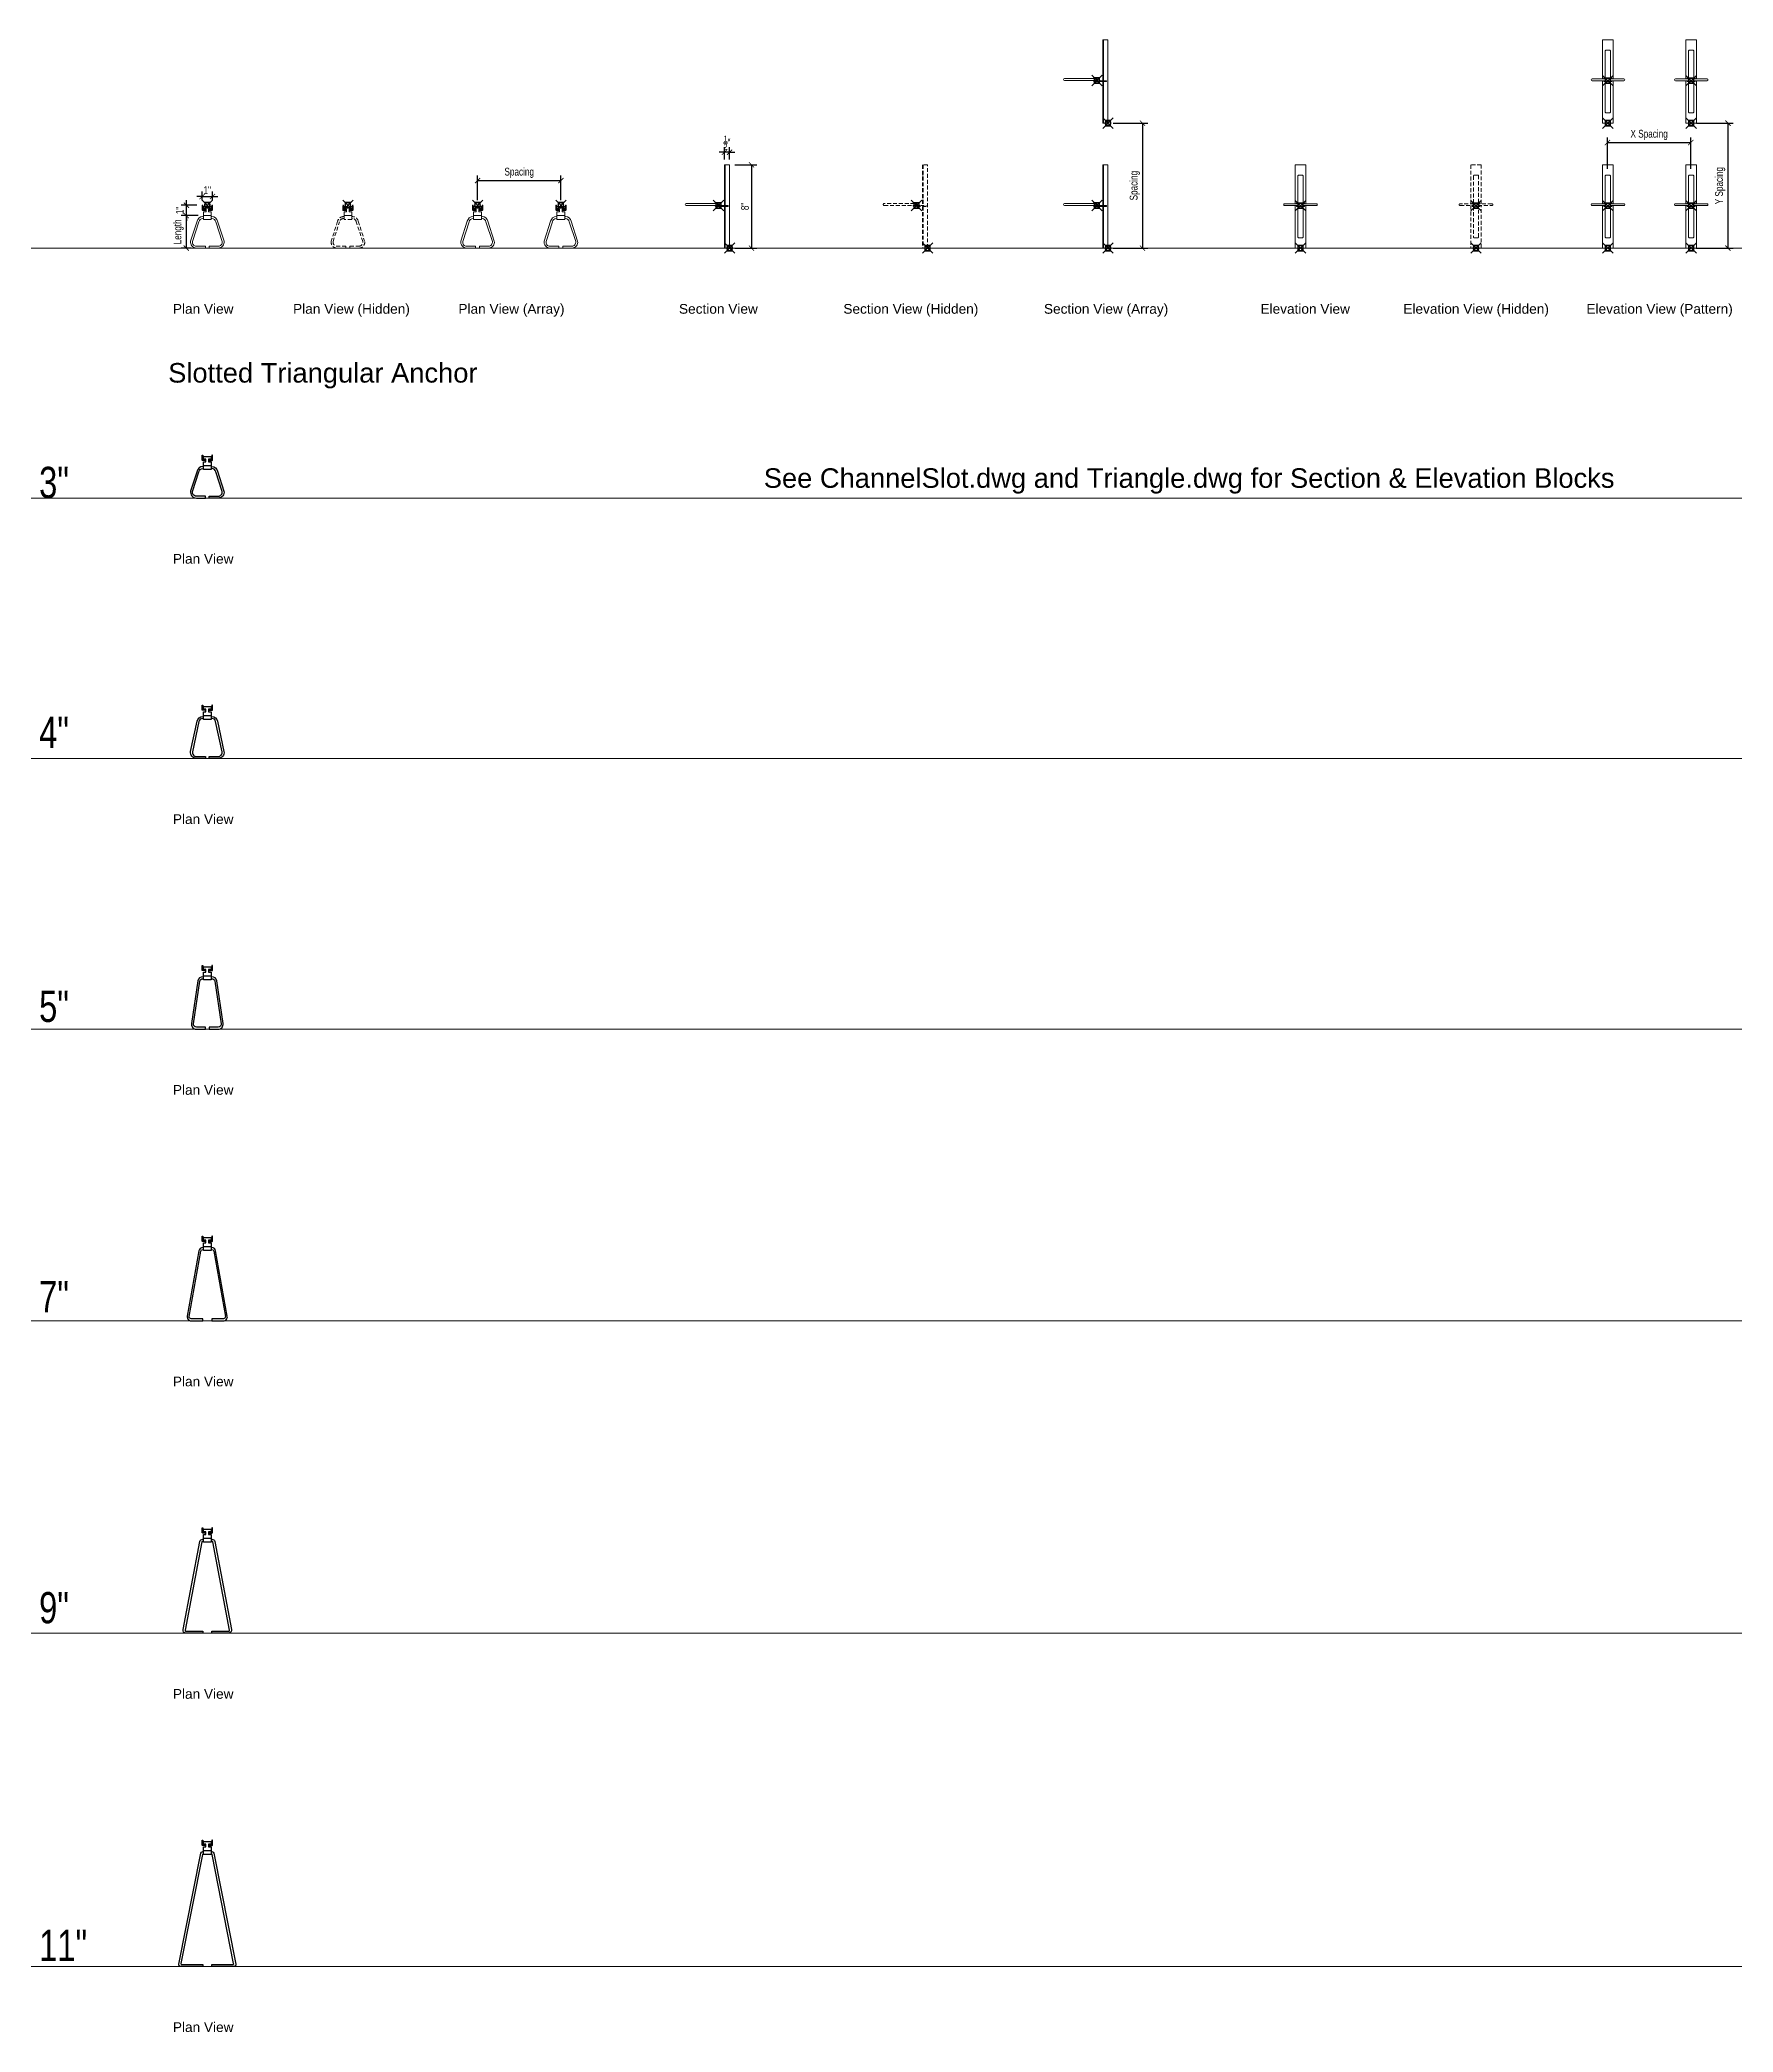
# Model space of a CAD drawing. Header units: inches. Extents: x -9 to 154, y -171 to 20.
import ezdxf
from ezdxf.enums import TextEntityAlignment as Align

# ---------------------------------------------------------------- set-up
doc = ezdxf.new("R2010")
doc.units = ezdxf.units.IN
doc.header["$LTSCALE"] = 48
doc.header["$MEASUREMENT"] = 0
doc.header["$PDMODE"] = 99
doc.header["$PDSIZE"] = 0.5
doc.linetypes.add('HIDDEN2', pattern=[0.1875, 0.125, -0.0625])
doc.linetypes.add('PHANTOM2', pattern=[1.25, 0.625, -0.125, 0.125, -0.125, 0.125, -0.125])
for name, color, linetype, lineweight in [('A-Anno-Dims', 211, 'Continuous', 25), ('A-Detl-Fine', 90, 'Continuous', 18), ('G-Anno-Ttlb', 213, 'Continuous', 50)]:
    doc.layers.add(name, color=color, linetype=linetype, lineweight=lineweight)
doc.layers.add('G-Anno-Nplt', color=140, linetype='PHANTOM2', lineweight=18, plot=False)
doc.styles.add('Arch-Dim', font='arial.ttf', dxfattribs={"width": 0.75})
doc.styles.add('RomanS', font='romans.shx')
doc.dimstyles.new('Aec-Arch-I-96', dxfattribs={"dimscale": 96, "dimtxt": 0.09375, "dimasz": 0.0625, "dimexe": 0.0625, "dimexo": 0.0625, "dimgap": 0.03125, "dimtad": 1, "dimdec": 4, "dimzin": 3, "dimdsep": 46, "dimlunit": 4, "dimtxsty": 'Arch-Dim', "dimblk": 'ARCHTICK', "dimcen": 0.09375, "dimazin": 2, "dimtfac": 0.75, "dimtdec": 4, "dimtix": 1, "dimtmove": 2, "dimatfit": 2, "dimfxl": 1, "dimtolj": 1, "dimtzin": 0, "dimarcsym": 0})

msp = doc.modelspace()

# ---------------------------------------------------------------- texts
at = {"layer": 'A-Anno-Dims', "style": 'Arch-Dim', "width": 0.75}
for s, p in [('3"', (-8.66536, -24)), ('4"', (-8.66536, -48)), ('5"', (-8.66536, -74.31001)), ('7"', (-8.66536, -102.18146)), ('9"', (-8.66536, -132.05291)), ('11"', (-8.66536, -164.48579))]:
    msp.add_text(s, height=3, dxfattribs=at).set_placement(p)

# ---------------------------------------------------------------- blocks, each defined once
blk = doc.blocks.new('Anno_Title_T2')
at = {"color": 0, "linetype": 'ByBlock', "lineweight": -2, "style": 'RomanS'}
blk.add_attdef('TITLE', (0, 0.5), '', height=1.25, dxfattribs=at)
blk.add_attdef('SCALE', text='', height=0.75, dxfattribs=at).set_placement((0, -0.5), align=Align.TOP_LEFT)
blk = doc.blocks.new('_ArchTick')
at = {"color": 0, "linetype": 'ByBlock', "const_width": 0.15}
blk.add_lwpolyline([(-0.5, -0.5), (0.5, 0.5)], dxfattribs=at)
blk = doc.blocks.new('*D10')
at = {"layer": 'A-Anno-Dims', "color": 8, "lineweight": -2, "transparency": 16777216}
for p, q in [((6.61, 3.12), (4.97, 3.12)), ((5.47, 0), (5.47, 3.12)), ((5.93, 0), (4.97, 0))]:
    blk.add_line(p, q, dxfattribs=at)
at = {"layer": 'DEFPOINTS', "color": 0, "transparency": 16777216}
for p in [(5.47, 3.12), (7.11, 3.12), (6.43, 0)]:
    blk.add_point(p, dxfattribs=at)
at = {"layer": 'A-Anno-Dims', "color": 8, "lineweight": -2, "transparency": 16777216, "xscale": 0.5, "yscale": 0.5, "zscale": 0.5}
for p, rotation in [((5.47, 3.12), 90), ((5.47, 0), 270)]:
    blk.add_blockref('_ArchTick', p, dxfattribs=dict(at, rotation=rotation))
at = {"layer": 'A-Anno-Dims', "color": 0, "transparency": 16777216, "insert": (4.73, 1.56), "char_height": 0.75, "attachment_point": 5, "rotation": 90, "style": 'Arch-Dim'}
blk.add_mtext('\\A1;Length', dxfattribs=at)
blk = doc.blocks.new('_Open90')
at = {"color": 0, "linetype": 'ByBlock', "lineweight": -2}
for p, q in [((0, 0), (-1, 0)), ((-0.5, 0.5), (0, 0)), ((0, 0), (-0.5, -0.5))]:
    blk.add_line(p, q, dxfattribs=at)
blk = doc.blocks.new('*D4')
at = {"layer": 'A-Anno-Dims', "color": 8, "lineweight": -2, "transparency": 16777216}
for p, q in [((33.43, 4.62), (33.43, 6.98)), ((33.43, 6.48), (41.43, 6.48)), ((41.43, 4.62), (41.43, 6.98))]:
    blk.add_line(p, q, dxfattribs=at)
at = {"layer": 'DEFPOINTS', "color": 0, "transparency": 16777216}
for p in [(41.43, 6.48), (33.43, 4.12), (41.43, 4.12)]:
    blk.add_point(p, dxfattribs=at)
at = {"layer": 'A-Anno-Dims', "color": 8, "lineweight": -2, "transparency": 16777216, "xscale": 0.5, "yscale": 0.5, "zscale": 0.5, "rotation": 180}
blk.add_blockref('_ArchTick', (33.43, 6.48), dxfattribs=at)
at = {"layer": 'A-Anno-Dims', "color": 8, "lineweight": -2, "transparency": 16777216, "xscale": 0.5, "yscale": 0.5, "zscale": 0.5}
blk.add_blockref('_ArchTick', (41.43, 6.48), dxfattribs=at)
at = {"layer": 'A-Anno-Dims', "color": 0, "transparency": 16777216, "insert": (37.43, 7.23), "char_height": 0.75, "attachment_point": 5, "style": 'Arch-Dim'}
blk.add_mtext('\\A1;Spacing', dxfattribs=at)
blk = doc.blocks.new('*D5')
at = {"layer": 'A-Anno-Dims', "color": 8, "lineweight": -2, "transparency": 16777216}
for p, q in [((94.45, 12), (97.77, 12)), ((97.27, 12), (97.27, 0)), ((94.45, 0), (97.77, 0))]:
    blk.add_line(p, q, dxfattribs=at)
at = {"layer": 'DEFPOINTS', "color": 0, "transparency": 16777216}
for p in [(93.95, 12), (93.95, 0), (97.27, 0)]:
    blk.add_point(p, dxfattribs=at)
at = {"layer": 'A-Anno-Dims', "color": 8, "lineweight": -2, "transparency": 16777216, "xscale": 0.5, "yscale": 0.5, "zscale": 0.5}
for p, rotation in [((97.27, 12), 90), ((97.27, 0), 270)]:
    blk.add_blockref('_ArchTick', p, dxfattribs=dict(at, rotation=rotation))
at = {"layer": 'A-Anno-Dims', "color": 0, "transparency": 16777216, "insert": (96.53, 6), "char_height": 0.75, "attachment_point": 5, "rotation": 90, "style": 'Arch-Dim'}
blk.add_mtext('\\A1;Spacing', dxfattribs=at)
blk = doc.blocks.new('*D6')
at = {"layer": 'A-Anno-Dims', "color": 8, "lineweight": -2, "transparency": 16777216}
for p, q in [((141.91, 7.6), (141.91, 10.63)), ((141.91, 10.13), (149.91, 10.13)), ((149.91, 7.6), (149.91, 10.63))]:
    blk.add_line(p, q, dxfattribs=at)
at = {"layer": 'DEFPOINTS', "color": 0, "transparency": 16777216}
for p in [(149.91, 10.13), (141.91, 7.1), (149.91, 7.1)]:
    blk.add_point(p, dxfattribs=at)
at = {"layer": 'A-Anno-Dims', "color": 8, "lineweight": -2, "transparency": 16777216, "xscale": 0.5, "yscale": 0.5, "zscale": 0.5, "rotation": 180}
blk.add_blockref('_ArchTick', (141.91, 10.13), dxfattribs=at)
at = {"layer": 'A-Anno-Dims', "color": 8, "lineweight": -2, "transparency": 16777216, "xscale": 0.5, "yscale": 0.5, "zscale": 0.5}
blk.add_blockref('_ArchTick', (149.91, 10.13), dxfattribs=at)
at = {"layer": 'A-Anno-Dims', "color": 0, "transparency": 16777216, "insert": (145.91, 10.87), "char_height": 0.75, "attachment_point": 5, "style": 'Arch-Dim'}
blk.add_mtext('\\A1;X Spacing', dxfattribs=at)
blk = doc.blocks.new('*D7')
at = {"layer": 'A-Anno-Dims', "color": 8, "lineweight": -2, "transparency": 16777216}
for p, q in [((150.45, 12), (153.98, 12)), ((153.48, 12), (153.48, 0)), ((150.41, 0), (153.98, 0))]:
    blk.add_line(p, q, dxfattribs=at)
at = {"layer": 'DEFPOINTS', "color": 0, "transparency": 16777216}
for p in [(149.95, 12), (149.91, 0), (153.48, 0)]:
    blk.add_point(p, dxfattribs=at)
at = {"layer": 'A-Anno-Dims', "color": 8, "lineweight": -2, "transparency": 16777216, "xscale": 0.5, "yscale": 0.5, "zscale": 0.5}
for p, rotation in [((153.48, 12), 90), ((153.48, 0), 270)]:
    blk.add_blockref('_ArchTick', p, dxfattribs=dict(at, rotation=rotation))
at = {"layer": 'A-Anno-Dims', "color": 0, "transparency": 16777216, "insert": (152.73, 6), "char_height": 0.75, "attachment_point": 5, "rotation": 90, "style": 'Arch-Dim'}
blk.add_mtext('\\A1;Y Spacing', dxfattribs=at)
blk = doc.blocks.new('*D8')
at = {"layer": 'A-Anno-Dims', "color": 8, "lineweight": -2, "transparency": 16777216}
for p, q in [((6.48, 4.12), (4.97, 4.12)), ((5.47, 4.12), (5.47, 4.62)), ((5.47, 3.12), (5.47, 4.12)), ((6.61, 3.12), (4.97, 3.12)), ((5.47, 3.12), (5.47, 2.62))]:
    blk.add_line(p, q, dxfattribs=at)
at = {"layer": 'DEFPOINTS', "color": 0, "transparency": 16777216}
for p in [(5.47, 4.12), (6.98, 4.12), (7.11, 3.12)]:
    blk.add_point(p, dxfattribs=at)
at = {"layer": 'A-Anno-Dims', "color": 8, "lineweight": -2, "transparency": 16777216, "xscale": 0.5, "yscale": 0.5, "zscale": 0.5}
for p, rotation in [((5.47, 4.12), 270), ((5.47, 3.12), 90)]:
    blk.add_blockref('_ArchTick', p, dxfattribs=dict(at, rotation=rotation))
at = {"layer": 'A-Anno-Dims', "color": 0, "transparency": 16777216, "insert": (4.84, 3.62), "char_height": 0.75, "attachment_point": 5, "rotation": 90, "style": 'Arch-Dim'}
blk.add_mtext('\\A1;1"', dxfattribs=at)
blk = doc.blocks.new('*D9')
at = {"layer": 'A-Anno-Dims', "color": 8, "lineweight": -2, "transparency": 16777216}
for p, q in [((6.98, 4.95), (6.48, 4.95)), ((6.98, 4.62), (6.98, 5.45)), ((6.98, 4.95), (7.98, 4.95)), ((7.98, 4.62), (7.98, 5.45)), ((7.98, 4.95), (8.48, 4.95))]:
    blk.add_line(p, q, dxfattribs=at)
at = {"layer": 'DEFPOINTS', "color": 0, "transparency": 16777216}
for p in [(6.98, 4.12), (7.98, 4.95), (7.98, 4.12)]:
    blk.add_point(p, dxfattribs=at)
at = {"layer": 'A-Anno-Dims', "color": 8, "lineweight": -2, "transparency": 16777216, "xscale": 0.5, "yscale": 0.5, "zscale": 0.5}
blk.add_blockref('_ArchTick', (6.98, 4.95), dxfattribs=at)
at = {"layer": 'A-Anno-Dims', "color": 8, "lineweight": -2, "transparency": 16777216, "xscale": 0.5, "yscale": 0.5, "zscale": 0.5, "rotation": 180}
blk.add_blockref('_ArchTick', (7.98, 4.95), dxfattribs=at)
at = {"layer": 'A-Anno-Dims', "color": 0, "transparency": 16777216, "insert": (7.48, 5.57), "char_height": 0.75, "attachment_point": 5, "style": 'Arch-Dim'}
blk.add_mtext('\\A1;1"', dxfattribs=at)
blk = doc.blocks.new('*D11')
at = {"layer": 'A-Anno-Dims', "color": 8, "lineweight": -2, "transparency": 16777216}
for p, q in [((57.13, 8.5), (57.13, 9.71)), ((57.63, 8.5), (57.63, 9.71)), ((57.13, 9.21), (56.63, 9.21)), ((57.63, 9.21), (57.13, 9.21)), ((57.63, 9.21), (58.13, 9.21))]:
    blk.add_line(p, q, dxfattribs=at)
at = {"layer": 'DEFPOINTS', "color": 0, "transparency": 16777216}
for p in [(57.13, 9.21), (57.13, 8), (57.63, 8)]:
    blk.add_point(p, dxfattribs=at)
at = {"layer": 'A-Anno-Dims', "color": 8, "lineweight": -2, "transparency": 16777216, "xscale": 0.5, "yscale": 0.5, "zscale": 0.5}
blk.add_blockref('_ArchTick', (57.13, 9.21), dxfattribs=at)
at = {"layer": 'A-Anno-Dims', "color": 8, "lineweight": -2, "transparency": 16777216, "xscale": 0.5, "yscale": 0.5, "zscale": 0.5, "rotation": 180}
blk.add_blockref('_ArchTick', (57.63, 9.21), dxfattribs=at)
at = {"layer": 'A-Anno-Dims', "color": 0, "transparency": 16777216, "insert": (57.38, 10.12), "char_height": 0.75, "attachment_point": 5, "style": 'Arch-Dim'}
blk.add_mtext('\\A1;{\\H0.750000x;\\S1/2;}"', dxfattribs=at)
blk = doc.blocks.new('*D12')
at = {"layer": 'A-Anno-Dims', "color": 8, "lineweight": -2, "transparency": 16777216}
for p, q in [((58.13, 8), (60.23, 8)), ((59.73, 8), (59.73, 0)), ((58.13, 0), (60.23, 0))]:
    blk.add_line(p, q, dxfattribs=at)
at = {"layer": 'DEFPOINTS', "color": 0, "transparency": 16777216}
for p in [(57.63, 8), (57.63, 0), (59.73, 0)]:
    blk.add_point(p, dxfattribs=at)
at = {"layer": 'A-Anno-Dims', "color": 8, "lineweight": -2, "transparency": 16777216, "xscale": 0.5, "yscale": 0.5, "zscale": 0.5}
for p, rotation in [((59.73, 8), 90), ((59.73, 0), 270)]:
    blk.add_blockref('_ArchTick', p, dxfattribs=dict(at, rotation=rotation))
at = {"layer": 'A-Anno-Dims', "color": 0, "transparency": 16777216, "insert": (59.1, 4), "char_height": 0.75, "attachment_point": 5, "rotation": 90, "style": 'Arch-Dim'}
blk.add_mtext('\\A1;8"', dxfattribs=at)
blk = doc.blocks.new('AecDtl_3SlottedTrianglePlan')
at = {"color": 0, "linetype": 'ByBlock', "lineweight": -2, "ltscale": 0.0625}
for points in [[(-0.38, -1.09), (-0.44, -1.09, 0.35579), (-0.99, -1.54), (-1.6, -3.44, 0.475155), (-1.05, -4.12), (-0.19, -4.12), (-0.19, -3.93), (-1.05, -3.93, -0.467625), (-1.42, -3.49), (-0.81, -1.59, -0.362746), (-0.44, -1.28), (-0.38, -1.28)], [(-0.13, -0.5), (-0.44, -0.5, -0.414214), (-0.5, -0.44), (-0.5, 0), (-0.44, 0), (-0.44, -0.41, 0.414214), (-0.41, -0.44), (-0.13, -0.44)], [(0.12, -0.5), (0.44, -0.5, 0.414214), (0.5, -0.44), (0.5, 0), (0.44, 0), (0.44, -0.41, -0.414214), (0.41, -0.44), (0.12, -0.44)], [(0.37, -1.09), (0.44, -1.09, -0.35579), (0.99, -1.54), (1.6, -3.44, -0.475155), (1.05, -4.12), (0.19, -4.12), (0.19, -3.93), (1.05, -3.93, 0.467625), (1.42, -3.49), (0.81, -1.59, 0.362746), (0.44, -1.28), (0.37, -1.28)]]:
    blk.add_lwpolyline(points, format="xyb", dxfattribs=at)
blk.add_lwpolyline([(-0.38, -1), (-0.38, -0.63), (-0.13, -0.63), (-0.13, -0.38), (-0.38, -0.38), (-0.38, -0.13), (0.37, -0.13), (0.37, -0.38), (0.12, -0.38), (0.12, -0.63), (0.37, -0.63), (0.37, -1)], dxfattribs=at)
blk.add_lwpolyline([(0, -1), (0.37, -1), (0.37, -1.38), (-0.38, -1.38), (-0.38, -1)], close=True, dxfattribs=at)
blk = doc.blocks.new('AecDtl_4SlottedTrianglePlan')
at = {"color": 0, "linetype": 'ByBlock', "lineweight": -2, "ltscale": 0.0625}
for points in [[(-0.38, -1.28), (-0.44, -1.28, 0.359268), (-0.8, -1.58), (-1.42, -4.48, 0.471381), (-1.05, -4.93), (-0.19, -4.93), (-0.19, -5.12), (-1.05, -5.12, -0.472374), (-1.6, -4.45), (-0.99, -1.55, -0.35835), (-0.44, -1.09), (-0.38, -1.09)], [(-0.13, -0.5), (-0.44, -0.5, -0.414214), (-0.5, -0.44), (-0.5, 0), (-0.44, 0), (-0.44, -0.41, 0.414214), (-0.41, -0.44), (-0.13, -0.44)], [(0.12, -0.5), (0.44, -0.5, 0.414214), (0.5, -0.44), (0.5, 0), (0.44, 0), (0.44, -0.41, -0.414214), (0.41, -0.44), (0.12, -0.44)], [(0.37, -1.09), (0.44, -1.09, -0.35835), (0.99, -1.55), (1.6, -4.45, -0.472374), (1.05, -5.12), (0.19, -5.12), (0.19, -4.93), (1.05, -4.93, 0.471381), (1.42, -4.48), (0.8, -1.58, 0.359268), (0.44, -1.28), (0.37, -1.28)]]:
    blk.add_lwpolyline(points, format="xyb", dxfattribs=at)
blk.add_lwpolyline([(-0.38, -1), (-0.38, -0.63), (-0.13, -0.63), (-0.13, -0.38), (-0.38, -0.38), (-0.38, -0.13), (0.37, -0.13), (0.37, -0.38), (0.12, -0.38), (0.12, -0.63), (0.37, -0.63), (0.37, -1)], dxfattribs=at)
blk.add_lwpolyline([(0, -1), (0.37, -1), (0.37, -1.38), (-0.38, -1.38), (-0.38, -1)], close=True, dxfattribs=at)
blk = doc.blocks.new('AecDtl_5SlottedTrianglePlan')
at = {"color": 0, "linetype": 'ByBlock', "lineweight": -2, "ltscale": 0.0625}
for points in [[(-0.38, -1.09), (-0.44, -1.09, 0.360307), (-0.9, -1.48), (-1.51, -5.56, 0.470257), (-1.05, -6.12), (-0.19, -6.12), (-0.19, -5.93), (-1.05, -5.93, -0.473029), (-1.33, -5.59), (-0.71, -1.51, -0.357746), (-0.44, -1.28), (-0.38, -1.28)], [(-0.13, -0.5), (-0.44, -0.5, -0.414214), (-0.5, -0.44), (-0.5, 0), (-0.44, 0), (-0.44, -0.41, 0.414214), (-0.41, -0.44), (-0.13, -0.44)], [(0.12, -0.5), (0.44, -0.5, 0.414214), (0.5, -0.44), (0.5, 0), (0.44, 0), (0.44, -0.41, -0.414214), (0.41, -0.44), (0.12, -0.44)], [(0.37, -1.28), (0.44, -1.28, -0.357746), (0.71, -1.51), (1.33, -5.59, -0.473029), (1.05, -5.93), (0.19, -5.93), (0.19, -6.12), (1.05, -6.12, 0.470257), (1.51, -5.56), (0.9, -1.48, 0.360307), (0.44, -1.09), (0.37, -1.09)]]:
    blk.add_lwpolyline(points, format="xyb", dxfattribs=at)
blk.add_lwpolyline([(-0.38, -1), (-0.38, -0.63), (-0.13, -0.63), (-0.13, -0.38), (-0.38, -0.38), (-0.38, -0.13), (0.37, -0.13), (0.37, -0.38), (0.12, -0.38), (0.12, -0.63), (0.37, -0.63), (0.37, -1)], dxfattribs=at)
blk.add_lwpolyline([(0, -1), (0.37, -1), (0.37, -1.38), (-0.38, -1.38), (-0.38, -1)], close=True, dxfattribs=at)
blk = doc.blocks.new('AecDtl_7SlottedTrianglePlan')
at = {"color": 0, "linetype": 'ByBlock', "lineweight": -2, "ltscale": 0.0625}
for points in [[(-0.38, -1.09), (-0.44, -1.09, 0.359021), (-0.8, -1.4), (-1.92, -7.67, 0.471648), (-1.55, -8.12), (-0.44, -8.12), (-0.44, -7.93), (-1.55, -7.93, -0.473705), (-1.73, -7.71), (-0.62, -1.43, -0.357124), (-0.44, -1.28), (-0.38, -1.28)], [(-0.13, -0.5), (-0.44, -0.5, -0.414214), (-0.5, -0.44), (-0.5, 0), (-0.44, 0), (-0.44, -0.41, 0.414214), (-0.41, -0.44), (-0.13, -0.44)], [(0.12, -0.5), (0.44, -0.5, 0.414214), (0.5, -0.44), (0.5, 0), (0.44, 0), (0.44, -0.41, -0.414214), (0.41, -0.44), (0.12, -0.44)], [(0.37, -1.28), (0.44, -1.28, -0.357124), (0.62, -1.43), (1.73, -7.71, -0.473705), (1.55, -7.93), (0.44, -7.93), (0.44, -8.12), (1.55, -8.12, 0.471648), (1.92, -7.67), (0.8, -1.4, 0.359021), (0.44, -1.09), (0.37, -1.09)]]:
    blk.add_lwpolyline(points, format="xyb", dxfattribs=at)
blk.add_lwpolyline([(-0.38, -1), (-0.38, -0.63), (-0.13, -0.63), (-0.13, -0.38), (-0.38, -0.38), (-0.38, -0.13), (0.37, -0.13), (0.37, -0.38), (0.12, -0.38), (0.12, -0.63), (0.37, -0.63), (0.37, -1)], dxfattribs=at)
blk.add_lwpolyline([(0, -1), (0.37, -1), (0.37, -1.38), (-0.38, -1.38), (-0.38, -1)], close=True, dxfattribs=at)
blk = doc.blocks.new('AecDtl_9SlottedTrianglePlan')
at = {"color": 0, "linetype": 'ByBlock', "lineweight": -2, "ltscale": 0.0625}
for points in [[(-0.38, -1.28), (-0.44, -1.28, 0.357456), (-0.53, -1.36), (-2.14, -9.82, 0.473344), (-2.05, -9.93), (-0.44, -9.93), (-0.44, -10.12), (-2.05, -10.12, -0.473865), (-2.33, -9.78), (-0.71, -1.32, -0.356976), (-0.44, -1.09), (-0.38, -1.09)], [(-0.13, -0.5), (-0.44, -0.5, -0.414214), (-0.5, -0.44), (-0.5, 0), (-0.44, 0), (-0.44, -0.41, 0.414214), (-0.41, -0.44), (-0.13, -0.44)], [(0.12, -0.5), (0.44, -0.5, 0.414214), (0.5, -0.44), (0.5, 0), (0.44, 0), (0.44, -0.41, -0.414214), (0.41, -0.44), (0.12, -0.44)], [(0.37, -1.09), (0.44, -1.09, -0.356976), (0.71, -1.32), (2.33, -9.78, -0.473865), (2.05, -10.12), (0.44, -10.12), (0.44, -9.93), (2.05, -9.93, 0.473344), (2.14, -9.82), (0.53, -1.36, 0.357456), (0.44, -1.28), (0.37, -1.28)]]:
    blk.add_lwpolyline(points, format="xyb", dxfattribs=at)
blk.add_lwpolyline([(-0.38, -1), (-0.38, -0.63), (-0.13, -0.63), (-0.13, -0.38), (-0.38, -0.38), (-0.38, -0.13), (0.37, -0.13), (0.37, -0.38), (0.12, -0.38), (0.12, -0.63), (0.37, -0.63), (0.37, -1)], dxfattribs=at)
blk.add_lwpolyline([(0, -1), (0.37, -1), (0.37, -1.38), (-0.38, -1.38), (-0.38, -1)], close=True, dxfattribs=at)
blk = doc.blocks.new('AecDtl_11SlottedTrianglePlan')
at = {"color": 0, "linetype": 'ByBlock', "lineweight": -2, "ltscale": 0.0625}
for points in [[(-0.38, -1.29, 0.265915), (-0.46, -1.38), (-2.53, -11.85, 0.477285), (-2.47, -11.93), (-0.44, -11.93), (-0.44, -12.12), (-2.55, -12.12, -0.474497), (-2.73, -11.89), (-0.62, -1.24, -0.356395), (-0.44, -1.09), (-0.38, -1.09)], [(-0.13, -0.5), (-0.44, -0.5, -0.414214), (-0.5, -0.44), (-0.5, 0), (-0.44, 0), (-0.44, -0.41, 0.414214), (-0.41, -0.44), (-0.13, -0.44)], [(0.12, -0.5), (0.44, -0.5, 0.414214), (0.5, -0.44), (0.5, 0), (0.44, 0), (0.44, -0.41, -0.414214), (0.41, -0.44), (0.12, -0.44)], [(0.37, -1.09), (0.44, -1.09, -0.356395), (0.62, -1.24), (2.73, -11.89, -0.474497), (2.55, -12.12), (0.44, -12.12), (0.44, -11.93), (2.47, -11.93, 0.477285), (2.53, -11.85), (0.46, -1.38, 0.265915), (0.37, -1.29, 0.265915)]]:
    blk.add_lwpolyline(points, format="xyb", dxfattribs=at)
blk.add_lwpolyline([(-0.38, -1), (-0.38, -0.63), (-0.13, -0.63), (-0.13, -0.38), (-0.38, -0.38), (-0.38, -0.13), (0.37, -0.13), (0.37, -0.38), (0.12, -0.38), (0.12, -0.63), (0.37, -0.63), (0.37, -1)], dxfattribs=at)
blk.add_lwpolyline([(0, -1), (0.37, -1), (0.37, -1.38), (-0.38, -1.38), (-0.38, -1)], close=True, dxfattribs=at)

# ---------------------------------------------------------------- dimensions: what is measured, and where the dimension line sits
at = {"layer": 'A-Anno-Dims'}
for base, p1, p2, text, picture, middle in [((97.27424, 0), (93.9515, 12), (93.9515, 0), 'Spacing', '*D5', (96.53259, 6)), ((153.47573, 0), (149.94786, 12), (149.90857, 0), 'Y Spacing', '*D7', (152.73408, 6)), ((5.46522, 3.11719), (6.43313, 0), (7.10925, 3.11719), 'Length', '*D10', (4.72998, 1.55859))]:
    dim = msp.add_linear_dim(base=base, p1=p1, p2=p2, angle=90, text=text, dimstyle='Aec-Arch-I-96', override={"dimscale": 8, "dimclrd": 8, "dimclre": 8, "dimldrblk": 'Open90'}, dxfattribs=at)
    dim.commit()
    dim.dimension.update_dxf_attribs({"geometry": picture, "text_midpoint": middle})
for base, p1, p2, text, picture, middle in [((149.90857, 10.1329), (141.90857, 7.09849), (149.90857, 7.09849), 'X Spacing', '*D6', (145.90857, 10.87454)), ((41.43104, 6.48428), (33.43104, 4.11719), (41.43104, 4.11719), 'Spacing', '*D4', (37.43104, 7.22593))]:
    dim = msp.add_linear_dim(base=base, p1=p1, p2=p2, text=text, dimstyle='Aec-Arch-I-96', override={"dimscale": 8, "dimclrd": 8, "dimclre": 8, "dimldrblk": 'Open90'}, dxfattribs=at)
    dim.commit()
    dim.dimension.update_dxf_attribs({"geometry": picture, "text_midpoint": middle})
for base, p1, p2, picture, middle in [((57.12836, 9.20795), (57.62836, 8), (57.12836, 8), '*D11', (57.37836, 10.1165)), ((7.98425, 4.94626), (6.98425, 4.11719), (7.98425, 4.11719), '*D9', (7.48425, 5.5728))]:
    dim = msp.add_linear_dim(base=base, p1=p1, p2=p2, dimstyle='Aec-Arch-I-96', override={"dimscale": 8, "dimclrd": 8, "dimclre": 8, "dimldrblk": 'Open90'}, dxfattribs=at)
    dim.commit()
    dim.dimension.update_dxf_attribs({"geometry": picture, "text_midpoint": middle})
for base, p1, p2, picture, middle in [((59.7313, 0), (57.62836, 8), (57.62836, 0), '*D12', (59.09837, 4)), ((5.46522, 4.11719), (7.10925, 3.11719), (6.98425, 4.11719), '*D8', (4.83869, 3.61719))]:
    dim = msp.add_linear_dim(base=base, p1=p1, p2=p2, angle=90, dimstyle='Aec-Arch-I-96', override={"dimscale": 8, "dimclrd": 8, "dimclre": 8, "dimldrblk": 'Open90'}, dxfattribs=at)
    dim.commit()
    dim.dimension.update_dxf_attribs({"geometry": picture, "text_midpoint": middle})

# ---------------------------------------------------------------- linework, layer by layer
at = {"layer": 'A-Anno-Dims'}
for p in [(92.889, 16.09375), (141.94786, 16.07813), (149.94786, 16.07813), (93.9515, 12), (141.94786, 12), (149.94786, 12), (7.48425, 4.11719), (20.98347, 4.11719), (33.43104, 4.11719), (41.43104, 4.11719), (56.56586, 4.09375), (75.57229, 4.09375), (92.889, 4.09375), (112.43874, 4.07813), (129.28959, 4.07813), (141.94786, 4.07813), (149.94786, 4.07813), (57.62836, 0), (76.63479, 0), (93.9515, 0), (112.43874, 0), (129.28959, 0), (141.94786, 0), (149.94786, 0)]:
    msp.add_point(p, dxfattribs=at)
at = {"layer": 'A-Detl-Fine'}
for p, q in [((141.57286, 16.07813), (141.57286, 16)), ((142.32286, 16.07813), (142.32286, 16)), ((149.57286, 16.07813), (149.57286, 16)), ((150.32286, 16.07813), (150.32286, 16)), ((112.06374, 4.07813), (112.06374, 4)), ((112.81374, 4.07813), (112.81374, 4)), ((141.57286, 4.07813), (141.57286, 4)), ((142.32286, 4.07813), (142.32286, 4)), ((149.57286, 4.07813), (149.57286, 4)), ((150.32286, 4.07813), (150.32286, 4))]:
    msp.add_line(p, q, dxfattribs=at)
at = {"layer": 'A-Detl-Fine', "linetype": 'HIDDEN2', "ltscale": 0.0625}
for p, q in [((128.91459, 4.07813), (128.91459, 4)), ((129.66459, 4.07813), (129.66459, 4))]:
    msp.add_line(p, q, dxfattribs=at)
at = {"layer": 'A-Detl-Fine'}
for points in [[(93.4515, 16), (93.4515, 12), (93.9515, 12), (93.9515, 20), (93.4515, 20), (93.4515, 16.07813)], [(93.514, 20), (93.514, 16.07813)], [(142.44786, 16.26563), (142.44786, 20), (141.44786, 20), (141.44786, 16.26563)], [(150.44786, 16.26563), (150.44786, 20), (149.44786, 20), (149.44786, 16.26563)], [(93.4515, 19), (93.514, 19)], [(93.3265, 16.07813), (93.3265, 16)], [(93.514, 16), (93.514, 12)], [(93.5765, 16.07813), (93.5765, 16)], [(141.44786, 16.07813), (141.44786, 12), (142.44786, 12), (142.44786, 16.07813)], [(141.57286, 16.35938), (142.32286, 16.35938)], [(141.57286, 16.26563), (141.57286, 16.35938)], [(142.32286, 16), (141.57286, 16)], [(142.32286, 16.26563), (142.32286, 16.35938)], [(149.44786, 16.07813), (149.44786, 12), (150.44786, 12), (150.44786, 16.07813)], [(149.57286, 16.35938), (150.32286, 16.35938)], [(149.57286, 16.26563), (149.57286, 16.35938)], [(150.32286, 16), (149.57286, 16)], [(150.32286, 16.26563), (150.32286, 16.35938)], [(93.4515, 13), (93.514, 13)], [(57.12836, 4), (57.12836, 0), (57.62836, 0), (57.62836, 8), (57.12836, 8), (57.12836, 4.07813)], [(57.19086, 8), (57.19086, 4.07813)], [(93.4515, 4), (93.4515, 0), (93.9515, 0), (93.9515, 8), (93.4515, 8), (93.4515, 4.07813)], [(93.514, 8), (93.514, 4.07813)], [(112.93874, 4.26563), (112.93874, 8), (111.93874, 8), (111.93874, 4.26563)], [(142.44786, 4.26563), (142.44786, 8), (141.44786, 8), (141.44786, 4.26563)], [(150.44786, 4.26563), (150.44786, 8), (149.44786, 8), (149.44786, 4.26563)], [(57.12836, 7), (57.19086, 7)], [(93.4515, 7), (93.514, 7)], [(7.10925, 3.11719), (7.10925, 3.49219), (7.35925, 3.49219), (7.35925, 3.74219), (7.10925, 3.74219), (7.10925, 3.99219), (7.85925, 3.99219), (7.85925, 3.74219), (7.60925, 3.74219), (7.60925, 3.49219), (7.85925, 3.49219), (7.85925, 3.11719)], [(33.05604, 3.11719), (33.05604, 3.49219), (33.30604, 3.49219), (33.30604, 3.74219), (33.05604, 3.74219), (33.05604, 3.99219), (33.80604, 3.99219), (33.80604, 3.74219), (33.55604, 3.74219), (33.55604, 3.49219), (33.80604, 3.49219), (33.80604, 3.11719)], [(41.05604, 3.11719), (41.05604, 3.49219), (41.30604, 3.49219), (41.30604, 3.74219), (41.05604, 3.74219), (41.05604, 3.99219), (41.80604, 3.99219), (41.80604, 3.74219), (41.55604, 3.74219), (41.55604, 3.49219), (41.80604, 3.49219), (41.80604, 3.11719)], [(57.00336, 4.07813), (57.00336, 4)], [(57.19086, 4), (57.19086, 0)], [(57.25336, 4.07813), (57.25336, 4)], [(93.3265, 4.07813), (93.3265, 4)], [(93.514, 4), (93.514, 0)], [(93.5765, 4.07813), (93.5765, 4)], [(111.93874, 4.07813), (111.93874, 0), (112.93874, 0), (112.93874, 4.07813)], [(112.06374, 4.35938), (112.81374, 4.35938)], [(112.06374, 4.26563), (112.06374, 4.35938)], [(112.81374, 4), (112.06374, 4)], [(112.81374, 4.26563), (112.81374, 4.35938)], [(141.44786, 4.07813), (141.44786, 0), (142.44786, 0), (142.44786, 4.07813)], [(141.57286, 4.35938), (142.32286, 4.35938)], [(141.57286, 4.26563), (141.57286, 4.35938)], [(142.32286, 4), (141.57286, 4)], [(142.32286, 4.26563), (142.32286, 4.35938)], [(149.44786, 4.07813), (149.44786, 0), (150.44786, 0), (150.44786, 4.07813)], [(149.57286, 4.35938), (150.32286, 4.35938)], [(149.57286, 4.26563), (149.57286, 4.35938)], [(150.32286, 4), (149.57286, 4)], [(150.32286, 4.26563), (150.32286, 4.35938)], [(57.12836, 1), (57.19086, 1)], [(76.13479, 1), (76.19729, 1)], [(93.4515, 1), (93.514, 1)]]:
    msp.add_lwpolyline(points, dxfattribs=at)
for points in [[(142.19786, 16.35938), (142.19786, 18.9375, 0.414213562), (142.13536, 19), (141.76036, 19, 0.414213562), (141.69786, 18.9375), (141.69786, 16.35938)], [(150.19786, 16.35938), (150.19786, 18.9375, 0.414213562), (150.13536, 19), (149.76036, 19, 0.414213562), (149.69786, 18.9375), (149.69786, 16.35938)], [(92.53912, 16.28125, -0.131652498), (92.60775, 16.34988, -0.577350269), (92.889, 16.1875), (92.81087, 16.1875, 0.583198663), (92.64516, 16.28125)], [(92.64516, 16.09375, 0.136106111), (92.7015, 16.07813), (93.8265, 16.07813), (93.8265, 16), (92.7015, 16, -0.267949192), (92.53912, 16.09375)], [(141.69786, 16), (141.69786, 13.0625, 0.414213562), (141.76036, 13), (142.13536, 13, 0.414213562), (142.19786, 13.0625), (142.19786, 16)], [(149.69786, 16), (149.69786, 13.0625, 0.414213562), (149.76036, 13), (150.13536, 13, 0.414213562), (150.19786, 13.0625), (150.19786, 16)], [(112.68874, 4.35938), (112.68874, 6.9375, 0.414213562), (112.62624, 7), (112.25124, 7, 0.414213562), (112.18874, 6.9375), (112.18874, 4.35938)], [(142.19786, 4.35938), (142.19786, 6.9375, 0.414213562), (142.13536, 7), (141.76036, 7, 0.414213562), (141.69786, 6.9375), (141.69786, 4.35938)], [(150.19786, 4.35938), (150.19786, 6.9375, 0.414213562), (150.13536, 7), (149.76036, 7, 0.414213562), (149.69786, 6.9375), (149.69786, 4.35938)], [(7.35925, 3.61719), (7.04675, 3.61719, -0.414213562), (6.98425, 3.67969), (6.98425, 4.11719), (7.04675, 4.11719), (7.04675, 3.71094, 0.414213562), (7.078, 3.67969), (7.35925, 3.67969)], [(7.60925, 3.61719), (7.92175, 3.61719, 0.414213562), (7.98425, 3.67969), (7.98425, 4.11719), (7.92175, 4.11719), (7.92175, 3.71094, -0.414213562), (7.8905, 3.67969), (7.60925, 3.67969)], [(33.30604, 3.61719), (32.99354, 3.61719, -0.414213562), (32.93104, 3.67969), (32.93104, 4.11719), (32.99354, 4.11719), (32.99354, 3.71094, 0.414213562), (33.02479, 3.67969), (33.30604, 3.67969)], [(33.55604, 3.61719), (33.86854, 3.61719, 0.414213562), (33.93104, 3.67969), (33.93104, 4.11719), (33.86854, 4.11719), (33.86854, 3.71094, -0.414213562), (33.83729, 3.67969), (33.55604, 3.67969)], [(41.30604, 3.61719), (40.99354, 3.61719, -0.414213562), (40.93104, 3.67969), (40.93104, 4.11719), (40.99354, 4.11719), (40.99354, 3.71094, 0.414213562), (41.02479, 3.67969), (41.30604, 3.67969)], [(41.55604, 3.61719), (41.86854, 3.61719, 0.414213562), (41.93104, 3.67969), (41.93104, 4.11719), (41.86854, 4.11719), (41.86854, 3.71094, -0.414213562), (41.83729, 3.67969), (41.55604, 3.67969)], [(56.21599, 4.28125, -0.131652498), (56.28461, 4.34988, -0.577350269), (56.56586, 4.1875), (56.48774, 4.1875, 0.583198663), (56.32203, 4.28125)], [(56.32203, 4.09375, 0.136106111), (56.37836, 4.07813), (57.50336, 4.07813), (57.50336, 4), (56.37836, 4, -0.267949192), (56.21599, 4.09375)], [(92.53912, 4.28125, -0.131652498), (92.60775, 4.34988, -0.577350269), (92.889, 4.1875), (92.81087, 4.1875, 0.583198663), (92.64516, 4.28125)], [(92.64516, 4.09375, 0.136106111), (92.7015, 4.07813), (93.8265, 4.07813), (93.8265, 4), (92.7015, 4, -0.267949192), (92.53912, 4.09375)], [(112.18874, 4), (112.18874, 1.0625, 0.414213562), (112.25124, 1), (112.62624, 1, 0.414213562), (112.68874, 1.0625), (112.68874, 4)], [(141.69786, 4), (141.69786, 1.0625, 0.414213562), (141.76036, 1), (142.13536, 1, 0.414213562), (142.19786, 1.0625), (142.19786, 4)], [(149.69786, 4), (149.69786, 1.0625, 0.414213562), (149.76036, 1), (150.13536, 1, 0.414213562), (150.19786, 1.0625), (150.19786, 4)], [(7.10925, 3.02344), (7.04753, 3.02344, 0.35579007), (6.49664, 2.57462), (5.88223, 0.67618, 0.47515463), (6.43313, 0), (7.29675, 0), (7.29675, 0.1875), (6.43313, 0.1875, -0.467625001), (6.06411, 0.62922), (6.67852, 2.52765, -0.362745932), (7.04753, 2.83594), (7.10925, 2.83594)], [(7.85925, 3.02344), (7.92097, 3.02344, -0.35579007), (8.47186, 2.57462), (9.08627, 0.67618, -0.47515463), (8.53538, 0), (7.67175, 0), (7.67175, 0.1875), (8.53538, 0.1875, 0.467625001), (8.90439, 0.62922), (8.28999, 2.52765, 0.362745932), (7.92097, 2.83594), (7.85925, 2.83594)], [(33.05604, 3.02344), (32.99432, 3.02344, 0.35579007), (32.44343, 2.57462), (31.82902, 0.67618, 0.47515463), (32.37991, 0), (33.24354, 0), (33.24354, 0.1875), (32.37991, 0.1875, -0.467625001), (32.0109, 0.62922), (32.6253, 2.52765, -0.362745932), (32.99432, 2.83594), (33.05604, 2.83594)], [(33.80604, 3.02344), (33.86776, 3.02344, -0.35579007), (34.41865, 2.57462), (35.03306, 0.67618, -0.47515463), (34.48216, 0), (33.61854, 0), (33.61854, 0.1875), (34.48216, 0.1875, 0.467625001), (34.85118, 0.62922), (34.23677, 2.52765, 0.362745932), (33.86776, 2.83594), (33.80604, 2.83594)], [(41.05604, 3.02344), (40.99432, 3.02344, 0.35579007), (40.44343, 2.57462), (39.82902, 0.67618, 0.47515463), (40.37991, 0), (41.24354, 0), (41.24354, 0.1875), (40.37991, 0.1875, -0.467625001), (40.0109, 0.62922), (40.6253, 2.52765, -0.362745932), (40.99432, 2.83594), (41.05604, 2.83594)], [(41.80604, 3.02344), (41.86776, 3.02344, -0.35579007), (42.41865, 2.57462), (43.03306, 0.67618, -0.47515463), (42.48216, 0), (41.61854, 0), (41.61854, 0.1875), (42.48216, 0.1875, 0.467625001), (42.85118, 0.62922), (42.23677, 2.52765, 0.362745932), (41.86776, 2.83594), (41.80604, 2.83594)]]:
    msp.add_lwpolyline(points, format="xyb", dxfattribs=at)
for points in [[(92.7015, 16.28125), (89.78744, 16.28125, 1), (89.78744, 16.09375), (92.7015, 16.09375, 1)], [(141.76036, 16.26563), (140.42799, 16.26563, 1), (140.42799, 16.07813), (141.76036, 16.07813)], [(142.13536, 16.07813), (143.46774, 16.07813, 1), (143.46774, 16.26563), (142.13536, 16.26563)], [(149.76036, 16.26563), (148.42799, 16.26563, 1), (148.42799, 16.07813), (149.76036, 16.07813)], [(150.13536, 16.07813), (151.46774, 16.07813, 1), (151.46774, 16.26563), (150.13536, 16.26563)], [(56.37836, 4.28125), (53.4643, 4.28125, 1), (53.4643, 4.09375), (56.37836, 4.09375, 1)], [(92.7015, 4.28125), (89.78744, 4.28125, 1), (89.78744, 4.09375), (92.7015, 4.09375, 1)], [(112.25124, 4.26563), (110.91886, 4.26563, 1), (110.91886, 4.07813), (112.25124, 4.07813)], [(112.62624, 4.07813), (113.95861, 4.07813, 1), (113.95861, 4.26563), (112.62624, 4.26563)], [(141.76036, 4.26563), (140.42799, 4.26563, 1), (140.42799, 4.07813), (141.76036, 4.07813)], [(142.13536, 4.07813), (143.46774, 4.07813, 1), (143.46774, 4.26563), (142.13536, 4.26563)], [(149.76036, 4.26563), (148.42799, 4.26563, 1), (148.42799, 4.07813), (149.76036, 4.07813)], [(150.13536, 4.07813), (151.46774, 4.07813, 1), (151.46774, 4.26563), (150.13536, 4.26563)]]:
    msp.add_lwpolyline(points, format="xyb", close=True, dxfattribs=at)
at = {"layer": 'A-Detl-Fine', "linetype": 'HIDDEN2', "ltscale": 0.0625}
for points in [[(76.13479, 4), (76.13479, 0), (76.63479, 0), (76.63479, 8), (76.13479, 8), (76.13479, 4.07813)], [(76.19729, 8), (76.19729, 4.07813)], [(129.78959, 4.26563), (129.78959, 8), (128.78959, 8), (128.78959, 4.26563)], [(76.13479, 7), (76.19729, 7)], [(20.60847, 3.11719), (20.60847, 3.49219), (20.85847, 3.49219), (20.85847, 3.74219), (20.60847, 3.74219), (20.60847, 3.99219), (21.35847, 3.99219), (21.35847, 3.74219), (21.10847, 3.74219), (21.10847, 3.49219), (21.35847, 3.49219), (21.35847, 3.11719)], [(76.19729, 4), (76.19729, 0)], [(128.78959, 4.07813), (128.78959, 0), (129.78959, 0), (129.78959, 4.07813)], [(128.91459, 4.35938), (129.66459, 4.35938)], [(128.91459, 4.26563), (128.91459, 4.35938)], [(129.66459, 4), (128.91459, 4)], [(129.66459, 4.26563), (129.66459, 4.35938)]]:
    msp.add_lwpolyline(points, dxfattribs=at)
for points in [[(129.53959, 4.35938), (129.53959, 6.9375, 0.414213562), (129.47709, 7), (129.10209, 7, 0.414213562), (129.03959, 6.9375), (129.03959, 4.35938)], [(20.85847, 3.61719), (20.54597, 3.61719, -0.414213562), (20.48347, 3.67969), (20.48347, 4.11719), (20.54597, 4.11719), (20.54597, 3.71094, 0.414213562), (20.57722, 3.67969), (20.85847, 3.67969)], [(21.10847, 3.61719), (21.42097, 3.61719, 0.414213562), (21.48347, 3.67969), (21.48347, 4.11719), (21.42097, 4.11719), (21.42097, 3.71094, -0.414213562), (21.38972, 3.67969), (21.10847, 3.67969)], [(75.22241, 4.28125, -0.131652498), (75.29104, 4.34988, -0.577350269), (75.57229, 4.1875), (75.49416, 4.1875, 0.583198663), (75.32845, 4.28125)], [(75.32845, 4.09375, 0.136106111), (75.38479, 4.07813), (76.50979, 4.07813), (76.50979, 4), (75.38479, 4, -0.267949192), (75.22241, 4.09375)], [(129.03959, 4), (129.03959, 1.0625, 0.414213562), (129.10209, 1), (129.47709, 1, 0.414213562), (129.53959, 1.0625), (129.53959, 4)], [(20.60847, 3.02344), (20.54675, 3.02344, 0.35579007), (19.99586, 2.57462), (19.38145, 0.67618, 0.47515463), (19.93234, 0), (20.79597, 0), (20.79597, 0.1875), (19.93234, 0.1875, -0.467625001), (19.56332, 0.62922), (20.17773, 2.52765, -0.362745932), (20.54675, 2.83594), (20.60847, 2.83594)], [(21.35847, 3.02344), (21.42018, 3.02344, -0.35579007), (21.97108, 2.57462), (22.58548, 0.67618, -0.47515463), (22.03459, 0), (21.17097, 0), (21.17097, 0.1875), (22.03459, 0.1875, 0.467625001), (22.40361, 0.62922), (21.7892, 2.52765, 0.362745932), (21.42018, 2.83594), (21.35847, 2.83594)]]:
    msp.add_lwpolyline(points, format="xyb", dxfattribs=at)
for points in [[(75.38479, 4.28125), (72.47073, 4.28125, 1), (72.47073, 4.09375), (75.38479, 4.09375, 1)], [(129.10209, 4.26563), (127.76971, 4.26563, 1), (127.76971, 4.07813), (129.10209, 4.07813)], [(129.47709, 4.07813), (130.80946, 4.07813, 1), (130.80946, 4.26563), (129.47709, 4.26563)]]:
    msp.add_lwpolyline(points, format="xyb", close=True, dxfattribs=at)
at = {"layer": 'A-Detl-Fine'}
for points in [[(7.48425, 3.11719), (7.85925, 3.11719), (7.85925, 2.74219), (7.10925, 2.74219), (7.10925, 3.11719)], [(33.43104, 3.11719), (33.80604, 3.11719), (33.80604, 2.74219), (33.05604, 2.74219), (33.05604, 3.11719)], [(41.43104, 3.11719), (41.80604, 3.11719), (41.80604, 2.74219), (41.05604, 2.74219), (41.05604, 3.11719)]]:
    msp.add_lwpolyline(points, close=True, dxfattribs=at)
at = {"layer": 'A-Detl-Fine', "linetype": 'HIDDEN2', "ltscale": 0.0625}
msp.add_lwpolyline([(20.98347, 3.11719), (21.35847, 3.11719), (21.35847, 2.74219), (20.60847, 2.74219), (20.60847, 3.11719)], close=True, dxfattribs=at)
at = {"layer": 'G-Anno-Nplt', "linetype": 'Continuous'}
for p in [(0, 0), (0, -24), (0, -49), (0, -75), (0, -103), (0, -133), (0, -165)]:
    msp.add_xline(p, (1, 0), dxfattribs=at)

# ---------------------------------------------------------------- block references
for name, p in [('AecDtl_3SlottedTrianglePlan', (7.48425, -19.88281)), ('AecDtl_4SlottedTrianglePlan', (7.48425, -43.88281)), ('AecDtl_5SlottedTrianglePlan', (7.48425, -68.88281)), ('AecDtl_7SlottedTrianglePlan', (7.48425, -94.88281)), ('AecDtl_9SlottedTrianglePlan', (7.48425, -122.88281)), ('AecDtl_11SlottedTrianglePlan', (7.48425, -152.88281))]:
    msp.add_blockref(name, p)
at = {"layer": 'G-Anno-Ttlb'}
ref = msp.add_blockref('Anno_Title_T2', (4.17706, -6.67535), dxfattribs=dict(at, xscale=0.75, yscale=0.75, zscale=0.75))
ref.add_attrib('TITLE', 'Plan View', (4.17706, -6.30035), dxfattribs={"layer": '0', "color": 0, "linetype": 'ByBlock', "lineweight": -2, "height": 0.9375, "style": 'Arch-Dim'})
ref = msp.add_blockref('Anno_Title_T2', (15.72007, -6.67535), dxfattribs=dict(at, xscale=0.75, yscale=0.75, zscale=0.75))
ref.add_attrib('TITLE', 'Plan View (Hidden)', (15.72007, -6.30035), dxfattribs={"layer": '0', "color": 0, "linetype": 'ByBlock', "lineweight": -2, "height": 0.9375, "style": 'Arch-Dim'})
ref = msp.add_blockref('Anno_Title_T2', (31.59066, -6.67535), dxfattribs=dict(at, xscale=0.75, yscale=0.75, zscale=0.75))
ref.add_attrib('TITLE', 'Plan View (Array)', (31.59066, -6.30035), dxfattribs={"layer": '0', "color": 0, "linetype": 'ByBlock', "lineweight": -2, "height": 0.9375, "style": 'Arch-Dim'})
ref = msp.add_blockref('Anno_Title_T2', (52.76924, -6.67535), dxfattribs=dict(at, xscale=0.75, yscale=0.75, zscale=0.75))
ref.add_attrib('TITLE', 'Section View', (52.76924, -6.30035), dxfattribs={"layer": '0', "color": 0, "linetype": 'ByBlock', "lineweight": -2, "height": 0.9375, "style": 'Arch-Dim'})
ref = msp.add_blockref('Anno_Title_T2', (68.55134, -6.67535), dxfattribs=dict(at, xscale=0.75, yscale=0.75, zscale=0.75))
ref.add_attrib('TITLE', 'Section View (Hidden)', (68.55134, -6.30035), dxfattribs={"layer": '0', "color": 0, "linetype": 'ByBlock', "lineweight": -2, "height": 0.9375, "style": 'Arch-Dim'})
ref = msp.add_blockref('Anno_Title_T2', (87.80617, -6.67535), dxfattribs=dict(at, xscale=0.75, yscale=0.75, zscale=0.75))
ref.add_attrib('TITLE', 'Section View (Array)', (87.80617, -6.30035), dxfattribs={"layer": '0', "color": 0, "linetype": 'ByBlock', "lineweight": -2, "height": 0.9375, "style": 'Arch-Dim'})
ref = msp.add_blockref('Anno_Title_T2', (108.59333, -6.67535), dxfattribs=dict(at, xscale=0.75, yscale=0.75, zscale=0.75))
ref.add_attrib('TITLE', 'Elevation View', (108.59333, -6.30035), dxfattribs={"layer": '0', "color": 0, "linetype": 'ByBlock', "lineweight": -2, "height": 0.9375, "style": 'Arch-Dim'})
ref = msp.add_blockref('Anno_Title_T2', (122.31184, -6.67535), dxfattribs=dict(at, xscale=0.75, yscale=0.75, zscale=0.75))
ref.add_attrib('TITLE', 'Elevation View (Hidden)', (122.31184, -6.30035), dxfattribs={"layer": '0', "color": 0, "linetype": 'ByBlock', "lineweight": -2, "height": 0.9375, "style": 'Arch-Dim'})
ref = msp.add_blockref('Anno_Title_T2', (139.8906, -6.67535), dxfattribs=dict(at, xscale=0.75, yscale=0.75, zscale=0.75))
ref.add_attrib('TITLE', 'Elevation View (Pattern)', (139.8906, -6.30035), dxfattribs={"layer": '0', "color": 0, "linetype": 'ByBlock', "lineweight": -2, "height": 0.9375, "style": 'Arch-Dim'})
ref = msp.add_blockref('Anno_Title_T2', (3.7261, -13.66168), dxfattribs=dict(at, xscale=1.5, yscale=1.5, zscale=1.5))
ref.add_attrib('TITLE', 'Slotted Triangular Anchor', (3.7261, -12.91168), dxfattribs={"layer": '0', "color": 0, "linetype": 'ByBlock', "lineweight": -2, "height": 1.875, "style": 'Arch-Dim'})
ref = msp.add_blockref('Anno_Title_T2', (60.90936, -23.76674), dxfattribs=dict(at, xscale=1.5, yscale=1.5, zscale=1.5))
ref.add_attrib('TITLE', 'See ChannelSlot.dwg and Triangle.dwg for Section & Elevation Blocks', (60.90936, -23.01674), dxfattribs={"layer": '0', "color": 0, "linetype": 'ByBlock', "lineweight": -2, "height": 1.875, "style": 'Arch-Dim'})
ref = msp.add_blockref('Anno_Title_T2', (4.17706, -30.67535), dxfattribs=dict(at, xscale=0.75, yscale=0.75, zscale=0.75))
ref.add_attrib('TITLE', 'Plan View', (4.17706, -30.30035), dxfattribs={"layer": '0', "color": 0, "linetype": 'ByBlock', "lineweight": -2, "height": 0.9375, "style": 'Arch-Dim'})
ref = msp.add_blockref('Anno_Title_T2', (4.17706, -55.67535), dxfattribs=dict(at, xscale=0.75, yscale=0.75, zscale=0.75))
ref.add_attrib('TITLE', 'Plan View', (4.17706, -55.30035), dxfattribs={"layer": '0', "color": 0, "linetype": 'ByBlock', "lineweight": -2, "height": 0.9375, "style": 'Arch-Dim'})
ref = msp.add_blockref('Anno_Title_T2', (4.17706, -81.67535), dxfattribs=dict(at, xscale=0.75, yscale=0.75, zscale=0.75))
ref.add_attrib('TITLE', 'Plan View', (4.17706, -81.30035), dxfattribs={"layer": '0', "color": 0, "linetype": 'ByBlock', "lineweight": -2, "height": 0.9375, "style": 'Arch-Dim'})
ref = msp.add_blockref('Anno_Title_T2', (4.17706, -109.67535), dxfattribs=dict(at, xscale=0.75, yscale=0.75, zscale=0.75))
ref.add_attrib('TITLE', 'Plan View', (4.17706, -109.30035), dxfattribs={"layer": '0', "color": 0, "linetype": 'ByBlock', "lineweight": -2, "height": 0.9375, "style": 'Arch-Dim'})
ref = msp.add_blockref('Anno_Title_T2', (4.17706, -139.67535), dxfattribs=dict(at, xscale=0.75, yscale=0.75, zscale=0.75))
ref.add_attrib('TITLE', 'Plan View', (4.17706, -139.30035), dxfattribs={"layer": '0', "color": 0, "linetype": 'ByBlock', "lineweight": -2, "height": 0.9375, "style": 'Arch-Dim'})
ref = msp.add_blockref('Anno_Title_T2', (4.17706, -171.67535), dxfattribs=dict(at, xscale=0.75, yscale=0.75, zscale=0.75))
ref.add_attrib('TITLE', 'Plan View', (4.17706, -171.30035), dxfattribs={"layer": '0', "color": 0, "linetype": 'ByBlock', "lineweight": -2, "height": 0.9375, "style": 'Arch-Dim'})

msp.set_redraw_order([(e.dxf.handle, doc.entitydb.next_handle()) for e in msp.query("TEXT MTEXT ATTDEF DIMENSION ARC_DIMENSION")])  # texts and dimensions are drawn at this point

doc.saveas('drawing.dxf')
